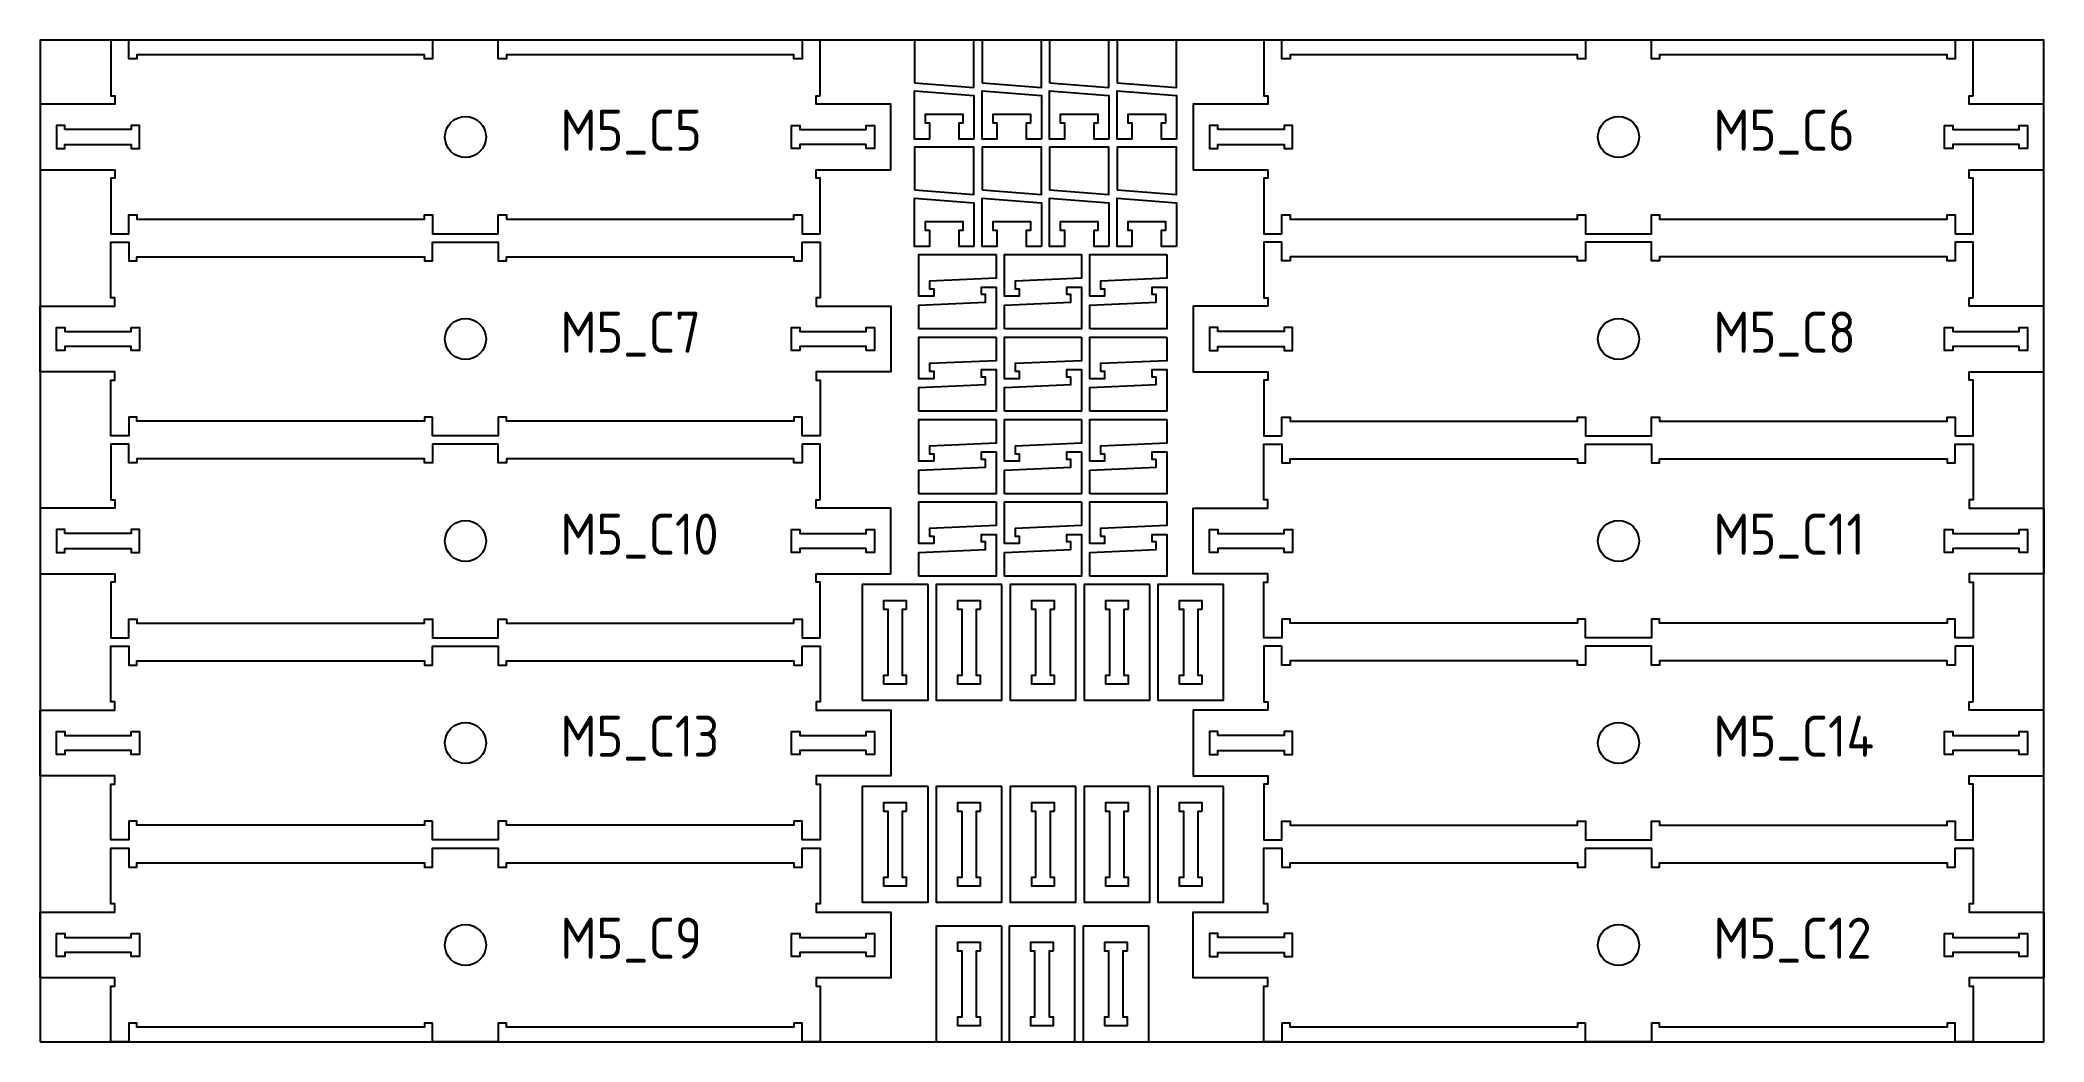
# Model space of a CAD drawing. Header units: millimetres. Extents: x -18174 to 50972, y 6312 to 16778.
# Drawn here: x -9888 to -7448, y 12913 to 14133 of the extents above; entities that cross this region are included whole.
import ezdxf

# ---------------------------------------------------------------- set-up
doc = ezdxf.new("R2010")
doc.units = ezdxf.units.MM
doc.header["$MEASUREMENT"] = 0
for name, color, linetype in [('freeswerk_CODES', 50, 'Continuous'), ('freeswerk_ELEMENTEN', 7, 'Continuous'), ('freeswerk_PLATEN', 3, 'Continuous')]:
    doc.layers.add(name, color=color, linetype=linetype)

msp = doc.modelspace()

# ---------------------------------------------------------------- texts
at = {"layer": 'freeswerk_CODES', "char_height": 50, "attachment_point": 1}
for s, insert in [('{\\Fiso|c0;M5_C5}', (-9254, 14047.8)), ('{\\Fiso|c0;M5_C6}', (-7850, 14047.8)), ('{\\Fiso|c0;M5_C7}', (-9254, 13801.8)), ('{\\Fiso|c0;M5_C8}', (-7850, 13801.8)), ('{\\Fiso|c0;M5_C10}', (-9254, 13555.8)), ('{\\Fiso|c0;M5_C11}', (-7850, 13555.8)), ('{\\Fiso|c0;M5_C13}', (-9254, 13309.8)), ('{\\Fiso|c0;M5_C14}', (-7850, 13309.8)), ('{\\Fiso|c0;M5_C9}', (-9254, 13063.8)), ('{\\Fiso|c0;M5_C12}', (-7850, 13063.8))]:
    msp.add_mtext_dynamic_manual_height_columns(s, width=318.081, gutter_width=1456.3, heights=[0], dxfattribs=dict(at, insert=insert))

# ---------------------------------------------------------------- linework, layer by layer
for centre in [(-9369.7, 14014.5), (-7965.7, 14014.5), (-9369.7, 13768.5), (-7965.7, 13768.5), (-9369.7, 13522.5), (-7965.7, 13522.5), (-9369.7, 13276.5), (-7965.7, 13276.5), (-9369.7, 13030.5), (-7965.7, 13030.5)]:
    msp.add_circle(centre, 25)
at = {"layer": 'freeswerk_ELEMENTEN'}
for points in [[(-8937.7, 14064.5), (-8937.7, 14132.5), (-8959.7, 14132.5), (-8959.7, 14109.5), (-8969.7, 14109.5), (-8969.7, 14114.5), (-9319.7, 14114.5), (-9319.7, 14109.5), (-9329.7, 14109.5), (-9329.7, 14132.5), (-9409.7, 14132.5), (-9409.7, 14109.5), (-9419.7, 14109.5), (-9419.7, 14114.5), (-9769.7, 14114.5), (-9769.7, 14109.5), (-9779.7, 14109.5), (-9779.7, 14132.5), (-9801.7, 14132.5), (-9801.7, 14064.5), (-9796.7, 14064.5), (-9796.7, 14054.5), (-9887.7, 14054.5), (-9887.7, 13974.5), (-9796.7, 13974.5), (-9796.7, 13964.5), (-9801.7, 13964.5), (-9801.7, 13896.5), (-9779.7, 13896.5), (-9779.7, 13919.5), (-9769.7, 13919.5), (-9769.7, 13914.5), (-9419.7, 13914.5), (-9419.7, 13919.5), (-9409.7, 13919.5), (-9409.7, 13896.5), (-9329.7, 13896.5), (-9329.7, 13919.5), (-9319.7, 13919.5), (-9319.7, 13914.5), (-8969.7, 13914.5), (-8969.7, 13919.5), (-8959.7, 13919.5), (-8959.7, 13896.5), (-8937.7, 13896.5), (-8937.7, 13964.5), (-8942.7, 13964.5), (-8942.7, 13974.5), (-8851.7, 13974.5), (-8851.7, 14054.5), (-8942.7, 14054.5), (-8942.7, 14064.5)], [(-8822.8, 14080.6), (-8750.6, 14074.9), (-8750.6, 14132.5), (-8822.8, 14132.5)], [(-8740.6, 14080.6), (-8668.4, 14074.9), (-8668.4, 14132.5), (-8740.6, 14132.5)], [(-8658.4, 14080.6), (-8586.2, 14074.9), (-8586.2, 14132.5), (-8658.4, 14132.5)], [(-8576.2, 14080.6), (-8504, 14074.9), (-8504, 14132.5), (-8576.2, 14132.5)], [(-7533.7, 14064.5), (-7533.7, 14132.5), (-7555.7, 14132.5), (-7555.7, 14109.5), (-7565.7, 14109.5), (-7565.7, 14114.5), (-7915.7, 14114.5), (-7915.7, 14109.5), (-7925.7, 14109.5), (-7925.7, 14132.5), (-8005.7, 14132.5), (-8005.7, 14109.5), (-8015.7, 14109.5), (-8015.7, 14114.5), (-8365.7, 14114.5), (-8365.7, 14109.5), (-8375.7, 14109.5), (-8375.7, 14132.5), (-8397.7, 14132.5), (-8397.7, 14064.5), (-8392.7, 14064.5), (-8392.7, 14054.5), (-8483.7, 14054.5), (-8483.7, 13974.5), (-8392.7, 13974.5), (-8392.7, 13964.5), (-8397.7, 13964.5), (-8397.7, 13896.5), (-8375.7, 13896.5), (-8375.7, 13919.5), (-8365.7, 13919.5), (-8365.7, 13914.5), (-8015.7, 13914.5), (-8015.7, 13919.5), (-8005.7, 13919.5), (-8005.7, 13896.5), (-7925.7, 13896.5), (-7925.7, 13919.5), (-7915.7, 13919.5), (-7915.7, 13914.5), (-7565.7, 13914.5), (-7565.7, 13919.5), (-7555.7, 13919.5), (-7555.7, 13896.5), (-7533.7, 13896.5), (-7533.7, 13964.5), (-7538.7, 13964.5), (-7538.7, 13974.5), (-7447.7, 13974.5), (-7447.7, 14054.5), (-7538.7, 14054.5), (-7538.7, 14064.5)], [(-8750.6, 14011.9), (-8768.6, 14011.9), (-8768.6, 14031.7), (-8763.6, 14031.7), (-8763.6, 14041.9), (-8809.8, 14041.9), (-8809.8, 14031.7), (-8804.8, 14031.7), (-8804.8, 14011.9), (-8822.8, 14011.9), (-8822.8, 14070.6), (-8750.6, 14064.9)], [(-8668.4, 14011.9), (-8686.4, 14011.9), (-8686.4, 14031.7), (-8681.4, 14031.7), (-8681.4, 14041.9), (-8727.6, 14041.9), (-8727.6, 14031.7), (-8722.6, 14031.7), (-8722.6, 14011.9), (-8740.6, 14011.9), (-8740.6, 14070.6), (-8668.4, 14064.9)], [(-8586.2, 14011.9), (-8604.2, 14011.9), (-8604.2, 14031.7), (-8599.2, 14031.7), (-8599.2, 14041.9), (-8645.4, 14041.9), (-8645.4, 14031.7), (-8640.4, 14031.7), (-8640.4, 14011.9), (-8658.4, 14011.9), (-8658.4, 14070.6), (-8586.2, 14064.9)], [(-8504, 14011.9), (-8522, 14011.9), (-8522, 14031.7), (-8517, 14031.7), (-8517, 14041.9), (-8563.2, 14041.9), (-8563.2, 14031.7), (-8558.2, 14031.7), (-8558.2, 14011.9), (-8576.2, 14011.9), (-8576.2, 14070.6), (-8504, 14064.9)], [(-9857.7, 14023.5), (-9857.7, 14028.5), (-9867.7, 14028.5), (-9867.7, 14000.5), (-9857.7, 14000.5), (-9857.7, 14005.5), (-9776.7, 14005.5), (-9776.7, 14000.5), (-9766.7, 14000.5), (-9766.7, 14028.5), (-9776.7, 14028.5), (-9776.7, 14023.5)], [(-8881.7, 14005.5), (-8962.7, 14005.5), (-8962.7, 14000.5), (-8972.7, 14000.5), (-8972.7, 14028.5), (-8962.7, 14028.5), (-8962.7, 14023.5), (-8881.7, 14023.5), (-8881.7, 14028.5), (-8871.7, 14028.5), (-8871.7, 14000.5), (-8881.7, 14000.5)], [(-8453.7, 14023.5), (-8453.7, 14028.5), (-8463.7, 14028.5), (-8463.7, 14000.5), (-8453.7, 14000.5), (-8453.7, 14005.5), (-8372.7, 14005.5), (-8372.7, 14000.5), (-8362.7, 14000.5), (-8362.7, 14028.5), (-8372.7, 14028.5), (-8372.7, 14023.5)], [(-7477.7, 14005.5), (-7558.7, 14005.5), (-7558.7, 14000.5), (-7568.7, 14000.5), (-7568.7, 14028.5), (-7558.7, 14028.5), (-7558.7, 14023.5), (-7477.7, 14023.5), (-7477.7, 14028.5), (-7467.7, 14028.5), (-7467.7, 14000.5), (-7477.7, 14000.5)], [(-8822.8, 13950), (-8750.6, 13944.3), (-8750.6, 14001.9), (-8822.8, 14001.9)], [(-8740.6, 13950), (-8668.4, 13944.3), (-8668.4, 14001.9), (-8740.6, 14001.9)], [(-8658.4, 13950), (-8586.2, 13944.3), (-8586.2, 14001.9), (-8658.4, 14001.9)], [(-8576.2, 13950), (-8504, 13944.3), (-8504, 14001.9), (-8576.2, 14001.9)], [(-8750.6, 13881.3), (-8768.6, 13881.3), (-8768.6, 13901.1), (-8763.6, 13901.1), (-8763.6, 13911.3), (-8809.8, 13911.3), (-8809.8, 13901.1), (-8804.8, 13901.1), (-8804.8, 13881.3), (-8822.8, 13881.3), (-8822.8, 13940), (-8750.6, 13934.3)], [(-8668.4, 13881.3), (-8686.4, 13881.3), (-8686.4, 13901.1), (-8681.4, 13901.1), (-8681.4, 13911.3), (-8727.6, 13911.3), (-8727.6, 13901.1), (-8722.6, 13901.1), (-8722.6, 13881.3), (-8740.6, 13881.3), (-8740.6, 13940), (-8668.4, 13934.3)], [(-8586.2, 13881.3), (-8604.2, 13881.3), (-8604.2, 13901.1), (-8599.2, 13901.1), (-8599.2, 13911.3), (-8645.4, 13911.3), (-8645.4, 13901.1), (-8640.4, 13901.1), (-8640.4, 13881.3), (-8658.4, 13881.3), (-8658.4, 13940), (-8586.2, 13934.3)], [(-8504, 13881.3), (-8522, 13881.3), (-8522, 13901.1), (-8517, 13901.1), (-8517, 13911.3), (-8563.2, 13911.3), (-8563.2, 13901.1), (-8558.2, 13901.1), (-8558.2, 13881.3), (-8576.2, 13881.3), (-8576.2, 13940), (-8504, 13934.3)], [(-9409.7, 13673.5), (-9419.7, 13673.5), (-9419.7, 13668.5), (-9769.7, 13668.5), (-9769.7, 13673.5), (-9779.7, 13673.5), (-9779.7, 13650.5), (-9801.7, 13650.5), (-9801.7, 13718.5), (-9796.7, 13718.5), (-9796.7, 13728.5), (-9887.7, 13728.5), (-9887.7, 13808.5), (-9796.7, 13808.5), (-9796.7, 13818.5), (-9801.7, 13818.5), (-9801.7, 13886.5), (-9779.7, 13886.5), (-9779.7, 13863.5), (-9769.7, 13863.5), (-9769.7, 13868.5), (-9419.7, 13868.5), (-9419.7, 13863.5), (-9409.7, 13863.5), (-9409.7, 13886.5), (-9329.7, 13886.5), (-9329.7, 13863.5), (-9319.7, 13863.5), (-9319.7, 13868.5), (-8969.7, 13868.5), (-8969.7, 13863.5), (-8959.7, 13863.5), (-8959.7, 13886.5), (-8937.7, 13886.5), (-8937.7, 13818.5), (-8942.7, 13818.5), (-8942.7, 13808.5), (-8851.7, 13808.5), (-8851.7, 13728.5), (-8942.7, 13728.5), (-8942.7, 13718.5), (-8937.7, 13718.5), (-8937.7, 13650.5), (-8959.7, 13650.5), (-8959.7, 13673.5), (-8969.7, 13673.5), (-8969.7, 13668.5), (-9319.7, 13668.5), (-9319.7, 13673.5), (-9329.7, 13673.5), (-9329.7, 13650.5), (-9409.7, 13650.5)], [(-7533.7, 13818.5), (-7533.7, 13886.5), (-7555.7, 13886.5), (-7555.7, 13863.5), (-7565.7, 13863.5), (-7565.7, 13868.5), (-7915.7, 13868.5), (-7915.7, 13863.5), (-7925.7, 13863.5), (-7925.7, 13886.5), (-8005.7, 13886.5), (-8005.7, 13863.5), (-8015.7, 13863.5), (-8015.7, 13868.5), (-8365.7, 13868.5), (-8365.7, 13863.5), (-8375.7, 13863.5), (-8375.7, 13886.5), (-8397.7, 13886.5), (-8397.7, 13818.5), (-8392.7, 13818.5), (-8392.7, 13808.5), (-8483.7, 13808.5), (-8483.7, 13728.5), (-8392.7, 13728.5), (-8392.7, 13718.5), (-8397.7, 13718.5), (-8397.7, 13650.5), (-8375.7, 13650.5), (-8375.7, 13673.5), (-8365.7, 13673.5), (-8365.7, 13668.5), (-8015.7, 13668.5), (-8015.7, 13673.5), (-8005.7, 13673.5), (-8005.7, 13650.5), (-7925.7, 13650.5), (-7925.7, 13673.5), (-7915.7, 13673.5), (-7915.7, 13668.5), (-7565.7, 13668.5), (-7565.7, 13673.5), (-7555.7, 13673.5), (-7555.7, 13650.5), (-7533.7, 13650.5), (-7533.7, 13718.5), (-7538.7, 13718.5), (-7538.7, 13728.5), (-7447.7, 13728.5), (-7447.7, 13808.5), (-7538.7, 13808.5), (-7538.7, 13818.5)], [(-8723.5, 13871.3), (-8723.5, 13842.5), (-8804.5, 13838.9), (-8804.5, 13829.6), (-8799.5, 13829.6), (-8799.5, 13820.5), (-8817.5, 13820.5), (-8817.5, 13871.3)], [(-8619.5, 13871.3), (-8619.5, 13842.5), (-8700.5, 13838.9), (-8700.5, 13829.6), (-8695.5, 13829.6), (-8695.5, 13820.5), (-8713.5, 13820.5), (-8713.5, 13871.3)], [(-8515.5, 13871.3), (-8515.5, 13842.5), (-8596.5, 13838.9), (-8596.5, 13829.6), (-8591.5, 13829.6), (-8591.5, 13820.5), (-8609.5, 13820.5), (-8609.5, 13871.3)], [(-8817.5, 13780.9), (-8817.5, 13809.7), (-8736.5, 13813.4), (-8736.5, 13822.6), (-8741.5, 13822.6), (-8741.5, 13831.7), (-8723.5, 13831.7), (-8723.5, 13780.9)], [(-8713.5, 13780.9), (-8713.5, 13809.7), (-8632.5, 13813.4), (-8632.5, 13822.6), (-8637.5, 13822.6), (-8637.5, 13831.7), (-8619.5, 13831.7), (-8619.5, 13780.9)], [(-8609.5, 13780.9), (-8609.5, 13809.7), (-8528.5, 13813.4), (-8528.5, 13822.6), (-8533.5, 13822.6), (-8533.5, 13831.7), (-8515.5, 13831.7), (-8515.5, 13780.9)], [(-9776.7, 13782.5), (-9766.7, 13782.5), (-9766.7, 13754.5), (-9776.7, 13754.5), (-9776.7, 13759.5), (-9857.7, 13759.5), (-9857.7, 13754.5), (-9867.7, 13754.5), (-9867.7, 13782.5), (-9857.7, 13782.5), (-9857.7, 13777.5), (-9776.7, 13777.5)], [(-8881.7, 13754.5), (-8881.7, 13759.5), (-8962.7, 13759.5), (-8962.7, 13754.5), (-8972.7, 13754.5), (-8972.7, 13782.5), (-8962.7, 13782.5), (-8962.7, 13777.5), (-8881.7, 13777.5), (-8881.7, 13782.5), (-8871.7, 13782.5), (-8871.7, 13754.5)], [(-8723.5, 13770.9), (-8723.5, 13742.1), (-8804.5, 13738.5), (-8804.5, 13729.2), (-8799.5, 13729.2), (-8799.5, 13720.1), (-8817.5, 13720.1), (-8817.5, 13770.9)], [(-8619.5, 13770.9), (-8619.5, 13742.1), (-8700.5, 13738.5), (-8700.5, 13729.2), (-8695.5, 13729.2), (-8695.5, 13720.1), (-8713.5, 13720.1), (-8713.5, 13770.9)], [(-8515.5, 13770.9), (-8515.5, 13742.1), (-8596.5, 13738.5), (-8596.5, 13729.2), (-8591.5, 13729.2), (-8591.5, 13720.1), (-8609.5, 13720.1), (-8609.5, 13770.9)], [(-8453.7, 13777.5), (-8453.7, 13782.5), (-8463.7, 13782.5), (-8463.7, 13754.5), (-8453.7, 13754.5), (-8453.7, 13759.5), (-8372.7, 13759.5), (-8372.7, 13754.5), (-8362.7, 13754.5), (-8362.7, 13782.5), (-8372.7, 13782.5), (-8372.7, 13777.5)], [(-7477.7, 13759.5), (-7558.7, 13759.5), (-7558.7, 13754.5), (-7568.7, 13754.5), (-7568.7, 13782.5), (-7558.7, 13782.5), (-7558.7, 13777.5), (-7477.7, 13777.5), (-7477.7, 13782.5), (-7467.7, 13782.5), (-7467.7, 13754.5), (-7477.7, 13754.5)], [(-8817.5, 13680.5), (-8817.5, 13709.3), (-8736.5, 13712.9), (-8736.5, 13722.2), (-8741.5, 13722.2), (-8741.5, 13731.3), (-8723.5, 13731.3), (-8723.5, 13680.5)], [(-8713.5, 13680.5), (-8713.5, 13709.3), (-8632.5, 13712.9), (-8632.5, 13722.2), (-8637.5, 13722.2), (-8637.5, 13731.3), (-8619.5, 13731.3), (-8619.5, 13680.5)], [(-8609.5, 13680.5), (-8609.5, 13709.3), (-8528.5, 13712.9), (-8528.5, 13722.2), (-8533.5, 13722.2), (-8533.5, 13731.3), (-8515.5, 13731.3), (-8515.5, 13680.5)], [(-8723.5, 13670.5), (-8723.5, 13641.7), (-8804.5, 13638), (-8804.5, 13628.8), (-8799.5, 13628.8), (-8799.5, 13619.7), (-8817.5, 13619.7), (-8817.5, 13670.5)], [(-8619.5, 13670.5), (-8619.5, 13641.7), (-8700.5, 13638), (-8700.5, 13628.8), (-8695.5, 13628.8), (-8695.5, 13619.7), (-8713.5, 13619.7), (-8713.5, 13670.5)], [(-8515.5, 13670.5), (-8515.5, 13641.7), (-8596.5, 13638), (-8596.5, 13628.8), (-8591.5, 13628.8), (-8591.5, 13619.7), (-8609.5, 13619.7), (-8609.5, 13670.5)], [(-8937.7, 13572.5), (-8937.7, 13640.5), (-8959.7, 13640.5), (-8959.7, 13617.5), (-8969.7, 13617.5), (-8969.7, 13622.5), (-9319.7, 13622.5), (-9319.7, 13617.5), (-9329.7, 13617.5), (-9329.7, 13640.5), (-9409.7, 13640.5), (-9409.7, 13617.5), (-9419.7, 13617.5), (-9419.7, 13622.5), (-9769.7, 13622.5), (-9769.7, 13617.5), (-9779.7, 13617.5), (-9779.7, 13640.5), (-9801.7, 13640.5), (-9801.7, 13572.5), (-9796.7, 13572.5), (-9796.7, 13562.5), (-9887.7, 13562.5), (-9887.7, 13482.5), (-9796.7, 13482.5), (-9796.7, 13472.5), (-9801.7, 13472.5), (-9801.7, 13404.5), (-9779.7, 13404.5), (-9779.7, 13427.5), (-9769.7, 13427.5), (-9769.7, 13422.5), (-9419.7, 13422.5), (-9419.7, 13427.5), (-9409.7, 13427.5), (-9409.7, 13404.5), (-9329.7, 13404.5), (-9329.7, 13427.5), (-9319.7, 13427.5), (-9319.7, 13422.5), (-8969.7, 13422.5), (-8969.7, 13427.5), (-8959.7, 13427.5), (-8959.7, 13404.5), (-8937.7, 13404.5), (-8937.7, 13472.5), (-8942.7, 13472.5), (-8942.7, 13482.5), (-8851.7, 13482.5), (-8851.7, 13562.5), (-8942.7, 13562.5), (-8942.7, 13572.5)], [(-8005.7, 13427.5), (-8015.7, 13427.5), (-8015.7, 13422.5), (-8365.7, 13422.5), (-8365.7, 13427.5), (-8375.7, 13427.5), (-8375.7, 13404.5), (-8397.7, 13404.5), (-8397.7, 13472.5), (-8392.7, 13472.5), (-8392.7, 13482.5), (-8483.7, 13482.5), (-8483.7, 13562.5), (-8392.7, 13562.5), (-8392.7, 13572.5), (-8397.7, 13572.5), (-8397.7, 13640.5), (-8375.7, 13640.5), (-8375.7, 13617.5), (-8365.7, 13617.5), (-8365.7, 13622.5), (-8015.7, 13622.5), (-8015.7, 13617.5), (-8005.7, 13617.5), (-8005.7, 13640.5), (-7925.7, 13640.5), (-7925.7, 13617.5), (-7915.7, 13617.5), (-7915.7, 13622.5), (-7565.7, 13622.5), (-7565.7, 13617.5), (-7555.7, 13617.5), (-7555.7, 13640.5), (-7533.7, 13640.5), (-7533.7, 13572.5), (-7538.7, 13572.5), (-7538.7, 13562.5), (-7447.7, 13562.5), (-7447.7, 13482.5), (-7538.7, 13482.5), (-7538.7, 13472.5), (-7533.7, 13472.5), (-7533.7, 13404.5), (-7555.7, 13404.5), (-7555.7, 13427.5), (-7565.7, 13427.5), (-7565.7, 13422.5), (-7915.7, 13422.5), (-7915.7, 13427.5), (-7925.7, 13427.5), (-7925.7, 13404.5), (-8005.7, 13404.5)], [(-8817.5, 13580.1), (-8817.5, 13608.9), (-8736.5, 13612.5), (-8736.5, 13621.8), (-8741.5, 13621.8), (-8741.5, 13630.9), (-8723.5, 13630.9), (-8723.5, 13580.1)], [(-8713.5, 13580.1), (-8713.5, 13608.9), (-8632.5, 13612.5), (-8632.5, 13621.8), (-8637.5, 13621.8), (-8637.5, 13630.9), (-8619.5, 13630.9), (-8619.5, 13580.1)], [(-8609.5, 13580.1), (-8609.5, 13608.9), (-8528.5, 13612.5), (-8528.5, 13621.8), (-8533.5, 13621.8), (-8533.5, 13630.9), (-8515.5, 13630.9), (-8515.5, 13580.1)], [(-8723.5, 13570.1), (-8723.5, 13541.3), (-8804.5, 13537.6), (-8804.5, 13528.4), (-8799.5, 13528.4), (-8799.5, 13519.3), (-8817.5, 13519.3), (-8817.5, 13570.1)], [(-8619.5, 13570.1), (-8619.5, 13541.3), (-8700.5, 13537.6), (-8700.5, 13528.4), (-8695.5, 13528.4), (-8695.5, 13519.3), (-8713.5, 13519.3), (-8713.5, 13570.1)], [(-8515.5, 13570.1), (-8515.5, 13541.3), (-8596.5, 13537.6), (-8596.5, 13528.4), (-8591.5, 13528.4), (-8591.5, 13519.3), (-8609.5, 13519.3), (-8609.5, 13570.1)], [(-9857.7, 13531.5), (-9857.7, 13536.5), (-9867.7, 13536.5), (-9867.7, 13508.5), (-9857.7, 13508.5), (-9857.7, 13513.5), (-9776.7, 13513.5), (-9776.7, 13508.5), (-9766.7, 13508.5), (-9766.7, 13536.5), (-9776.7, 13536.5), (-9776.7, 13531.5)], [(-8881.7, 13513.5), (-8962.7, 13513.5), (-8962.7, 13508.5), (-8972.7, 13508.5), (-8972.7, 13536.5), (-8962.7, 13536.5), (-8962.7, 13531.5), (-8881.7, 13531.5), (-8881.7, 13536.5), (-8871.7, 13536.5), (-8871.7, 13508.5), (-8881.7, 13508.5)], [(-8817.5, 13479.7), (-8817.5, 13508.5), (-8736.5, 13512.1), (-8736.5, 13521.4), (-8741.5, 13521.4), (-8741.5, 13530.5), (-8723.5, 13530.5), (-8723.5, 13479.7)], [(-8713.5, 13479.7), (-8713.5, 13508.5), (-8632.5, 13512.1), (-8632.5, 13521.4), (-8637.5, 13521.4), (-8637.5, 13530.5), (-8619.5, 13530.5), (-8619.5, 13479.7)], [(-8609.5, 13479.7), (-8609.5, 13508.5), (-8528.5, 13512.1), (-8528.5, 13521.4), (-8533.5, 13521.4), (-8533.5, 13530.5), (-8515.5, 13530.5), (-8515.5, 13479.7)], [(-8372.7, 13536.5), (-8362.7, 13536.5), (-8362.7, 13508.5), (-8372.7, 13508.5), (-8372.7, 13513.5), (-8453.7, 13513.5), (-8453.7, 13508.5), (-8463.7, 13508.5), (-8463.7, 13536.5), (-8453.7, 13536.5), (-8453.7, 13531.5), (-8372.7, 13531.5)], [(-7477.7, 13508.5), (-7477.7, 13513.5), (-7558.7, 13513.5), (-7558.7, 13508.5), (-7568.7, 13508.5), (-7568.7, 13536.5), (-7558.7, 13536.5), (-7558.7, 13531.5), (-7477.7, 13531.5), (-7477.7, 13536.5), (-7467.7, 13536.5), (-7467.7, 13508.5)], [(-8806.5, 13469.7), (-8886.5, 13469.7), (-8886.5, 13328.7), (-8806.5, 13328.7)], [(-8716.5, 13469.7), (-8796.5, 13469.7), (-8796.5, 13328.7), (-8716.5, 13328.7)], [(-8626.5, 13469.7), (-8706.5, 13469.7), (-8706.5, 13328.7), (-8626.5, 13328.7)], [(-8536.5, 13469.7), (-8616.5, 13469.7), (-8616.5, 13328.7), (-8536.5, 13328.7)], [(-8446.5, 13469.7), (-8526.5, 13469.7), (-8526.5, 13328.7), (-8446.5, 13328.7)], [(-8832.5, 13439.7), (-8832.5, 13449.7), (-8860.5, 13449.7), (-8860.5, 13439.7), (-8855.5, 13439.7), (-8855.5, 13358.7), (-8860.5, 13358.7), (-8860.5, 13348.7), (-8832.5, 13348.7), (-8832.5, 13358.7), (-8837.5, 13358.7), (-8837.5, 13439.7)], [(-8742.5, 13439.7), (-8742.5, 13449.7), (-8770.5, 13449.7), (-8770.5, 13439.7), (-8765.5, 13439.7), (-8765.5, 13358.7), (-8770.5, 13358.7), (-8770.5, 13348.7), (-8742.5, 13348.7), (-8742.5, 13358.7), (-8747.5, 13358.7), (-8747.5, 13439.7)], [(-8652.5, 13439.7), (-8652.5, 13449.7), (-8680.5, 13449.7), (-8680.5, 13439.7), (-8675.5, 13439.7), (-8675.5, 13358.7), (-8680.5, 13358.7), (-8680.5, 13348.7), (-8652.5, 13348.7), (-8652.5, 13358.7), (-8657.5, 13358.7), (-8657.5, 13439.7)], [(-8562.5, 13439.7), (-8562.5, 13449.7), (-8590.5, 13449.7), (-8590.5, 13439.7), (-8585.5, 13439.7), (-8585.5, 13358.7), (-8590.5, 13358.7), (-8590.5, 13348.7), (-8562.5, 13348.7), (-8562.5, 13358.7), (-8567.5, 13358.7), (-8567.5, 13439.7)], [(-8472.5, 13439.7), (-8472.5, 13449.7), (-8500.5, 13449.7), (-8500.5, 13439.7), (-8495.5, 13439.7), (-8495.5, 13358.7), (-8500.5, 13358.7), (-8500.5, 13348.7), (-8472.5, 13348.7), (-8472.5, 13358.7), (-8477.5, 13358.7), (-8477.5, 13439.7)], [(-9409.7, 13181.5), (-9419.7, 13181.5), (-9419.7, 13176.5), (-9769.7, 13176.5), (-9769.7, 13181.5), (-9779.7, 13181.5), (-9779.7, 13158.5), (-9801.7, 13158.5), (-9801.7, 13226.5), (-9796.7, 13226.5), (-9796.7, 13236.5), (-9887.7, 13236.5), (-9887.7, 13316.5), (-9796.7, 13316.5), (-9796.7, 13326.5), (-9801.7, 13326.5), (-9801.7, 13394.5), (-9779.7, 13394.5), (-9779.7, 13371.5), (-9769.7, 13371.5), (-9769.7, 13376.5), (-9419.7, 13376.5), (-9419.7, 13371.5), (-9409.7, 13371.5), (-9409.7, 13394.5), (-9329.7, 13394.5), (-9329.7, 13371.5), (-9319.7, 13371.5), (-9319.7, 13376.5), (-8969.7, 13376.5), (-8969.7, 13371.5), (-8959.7, 13371.5), (-8959.7, 13394.5), (-8937.7, 13394.5), (-8937.7, 13326.5), (-8942.7, 13326.5), (-8942.7, 13316.5), (-8851.7, 13316.5), (-8851.7, 13236.5), (-8942.7, 13236.5), (-8942.7, 13226.5), (-8937.7, 13226.5), (-8937.7, 13158.5), (-8959.7, 13158.5), (-8959.7, 13181.5), (-8969.7, 13181.5), (-8969.7, 13176.5), (-9319.7, 13176.5), (-9319.7, 13181.5), (-9329.7, 13181.5), (-9329.7, 13158.5), (-9409.7, 13158.5)], [(-7533.7, 13326.5), (-7533.7, 13394.5), (-7555.7, 13394.5), (-7555.7, 13371.5), (-7565.7, 13371.5), (-7565.7, 13376.5), (-7915.7, 13376.5), (-7915.7, 13371.5), (-7925.7, 13371.5), (-7925.7, 13394.5), (-8005.7, 13394.5), (-8005.7, 13371.5), (-8015.7, 13371.5), (-8015.7, 13376.5), (-8365.7, 13376.5), (-8365.7, 13371.5), (-8375.7, 13371.5), (-8375.7, 13394.5), (-8397.7, 13394.5), (-8397.7, 13326.5), (-8392.7, 13326.5), (-8392.7, 13316.5), (-8483.7, 13316.5), (-8483.7, 13236.5), (-8392.7, 13236.5), (-8392.7, 13226.5), (-8397.7, 13226.5), (-8397.7, 13158.5), (-8375.7, 13158.5), (-8375.7, 13181.5), (-8365.7, 13181.5), (-8365.7, 13176.5), (-8015.7, 13176.5), (-8015.7, 13181.5), (-8005.7, 13181.5), (-8005.7, 13158.5), (-7925.7, 13158.5), (-7925.7, 13181.5), (-7915.7, 13181.5), (-7915.7, 13176.5), (-7565.7, 13176.5), (-7565.7, 13181.5), (-7555.7, 13181.5), (-7555.7, 13158.5), (-7533.7, 13158.5), (-7533.7, 13226.5), (-7538.7, 13226.5), (-7538.7, 13236.5), (-7447.7, 13236.5), (-7447.7, 13316.5), (-7538.7, 13316.5), (-7538.7, 13326.5)], [(-9776.7, 13290.5), (-9766.7, 13290.5), (-9766.7, 13262.5), (-9776.7, 13262.5), (-9776.7, 13267.5), (-9857.7, 13267.5), (-9857.7, 13262.5), (-9867.7, 13262.5), (-9867.7, 13290.5), (-9857.7, 13290.5), (-9857.7, 13285.5), (-9776.7, 13285.5)], [(-8881.7, 13262.5), (-8881.7, 13267.5), (-8962.7, 13267.5), (-8962.7, 13262.5), (-8972.7, 13262.5), (-8972.7, 13290.5), (-8962.7, 13290.5), (-8962.7, 13285.5), (-8881.7, 13285.5), (-8881.7, 13290.5), (-8871.7, 13290.5), (-8871.7, 13262.5)], [(-8453.7, 13285.5), (-8453.7, 13290.5), (-8463.7, 13290.5), (-8463.7, 13262.5), (-8453.7, 13262.5), (-8453.7, 13267.5), (-8372.7, 13267.5), (-8372.7, 13262.5), (-8362.7, 13262.5), (-8362.7, 13290.5), (-8372.7, 13290.5), (-8372.7, 13285.5)], [(-7477.7, 13267.5), (-7558.7, 13267.5), (-7558.7, 13262.5), (-7568.7, 13262.5), (-7568.7, 13290.5), (-7558.7, 13290.5), (-7558.7, 13285.5), (-7477.7, 13285.5), (-7477.7, 13290.5), (-7467.7, 13290.5), (-7467.7, 13262.5), (-7477.7, 13262.5)], [(-8806.5, 13223.7), (-8886.5, 13223.7), (-8886.5, 13082.7), (-8806.5, 13082.7)], [(-8832.5, 13193.7), (-8832.5, 13203.7), (-8860.5, 13203.7), (-8860.5, 13193.7), (-8855.5, 13193.7), (-8855.5, 13112.7), (-8860.5, 13112.7), (-8860.5, 13102.7), (-8832.5, 13102.7), (-8832.5, 13112.7), (-8837.5, 13112.7), (-8837.5, 13193.7)], [(-8716.5, 13223.7), (-8796.5, 13223.7), (-8796.5, 13082.7), (-8716.5, 13082.7)], [(-8742.5, 13193.7), (-8742.5, 13203.7), (-8770.5, 13203.7), (-8770.5, 13193.7), (-8765.5, 13193.7), (-8765.5, 13112.7), (-8770.5, 13112.7), (-8770.5, 13102.7), (-8742.5, 13102.7), (-8742.5, 13112.7), (-8747.5, 13112.7), (-8747.5, 13193.7)], [(-8626.5, 13223.7), (-8706.5, 13223.7), (-8706.5, 13082.7), (-8626.5, 13082.7)], [(-8652.5, 13193.7), (-8652.5, 13203.7), (-8680.5, 13203.7), (-8680.5, 13193.7), (-8675.5, 13193.7), (-8675.5, 13112.7), (-8680.5, 13112.7), (-8680.5, 13102.7), (-8652.5, 13102.7), (-8652.5, 13112.7), (-8657.5, 13112.7), (-8657.5, 13193.7)], [(-8536.5, 13223.7), (-8616.5, 13223.7), (-8616.5, 13082.7), (-8536.5, 13082.7)], [(-8562.5, 13193.7), (-8562.5, 13203.7), (-8590.5, 13203.7), (-8590.5, 13193.7), (-8585.5, 13193.7), (-8585.5, 13112.7), (-8590.5, 13112.7), (-8590.5, 13102.7), (-8562.5, 13102.7), (-8562.5, 13112.7), (-8567.5, 13112.7), (-8567.5, 13193.7)], [(-8446.5, 13223.7), (-8526.5, 13223.7), (-8526.5, 13082.7), (-8446.5, 13082.7)], [(-8472.5, 13193.7), (-8472.5, 13203.7), (-8500.5, 13203.7), (-8500.5, 13193.7), (-8495.5, 13193.7), (-8495.5, 13112.7), (-8500.5, 13112.7), (-8500.5, 13102.7), (-8472.5, 13102.7), (-8472.5, 13112.7), (-8477.5, 13112.7), (-8477.5, 13193.7)], [(-9409.7, 12935.5), (-9419.7, 12935.5), (-9419.7, 12930.5), (-9769.7, 12930.5), (-9769.7, 12935.5), (-9779.7, 12935.5), (-9779.7, 12912.5), (-9801.7, 12912.5), (-9801.7, 12980.5), (-9796.7, 12980.5), (-9796.7, 12990.5), (-9887.7, 12990.5), (-9887.7, 13070.5), (-9796.7, 13070.5), (-9796.7, 13080.5), (-9801.7, 13080.5), (-9801.7, 13148.5), (-9779.7, 13148.5), (-9779.7, 13125.5), (-9769.7, 13125.5), (-9769.7, 13130.5), (-9419.7, 13130.5), (-9419.7, 13125.5), (-9409.7, 13125.5), (-9409.7, 13148.5), (-9329.7, 13148.5), (-9329.7, 13125.5), (-9319.7, 13125.5), (-9319.7, 13130.5), (-8969.7, 13130.5), (-8969.7, 13125.5), (-8959.7, 13125.5), (-8959.7, 13148.5), (-8937.7, 13148.5), (-8937.7, 13080.5), (-8942.7, 13080.5), (-8942.7, 13070.5), (-8851.7, 13070.5), (-8851.7, 12990.5), (-8942.7, 12990.5), (-8942.7, 12980.5), (-8937.7, 12980.5), (-8937.7, 12912.5), (-8959.7, 12912.5), (-8959.7, 12935.5), (-8969.7, 12935.5), (-8969.7, 12930.5), (-9319.7, 12930.5), (-9319.7, 12935.5), (-9329.7, 12935.5), (-9329.7, 12912.5), (-9409.7, 12912.5)], [(-8005.7, 12935.5), (-8015.7, 12935.5), (-8015.7, 12930.5), (-8365.7, 12930.5), (-8365.7, 12935.5), (-8375.7, 12935.5), (-8375.7, 12912.5), (-8397.7, 12912.5), (-8397.7, 12980.5), (-8392.7, 12980.5), (-8392.7, 12990.5), (-8483.7, 12990.5), (-8483.7, 13070.5), (-8392.7, 13070.5), (-8392.7, 13080.5), (-8397.7, 13080.5), (-8397.7, 13148.5), (-8375.7, 13148.5), (-8375.7, 13125.5), (-8365.7, 13125.5), (-8365.7, 13130.5), (-8015.7, 13130.5), (-8015.7, 13125.5), (-8005.7, 13125.5), (-8005.7, 13148.5), (-7925.7, 13148.5), (-7925.7, 13125.5), (-7915.7, 13125.5), (-7915.7, 13130.5), (-7565.7, 13130.5), (-7565.7, 13125.5), (-7555.7, 13125.5), (-7555.7, 13148.5), (-7533.7, 13148.5), (-7533.7, 13080.5), (-7538.7, 13080.5), (-7538.7, 13070.5), (-7447.7, 13070.5), (-7447.7, 12990.5), (-7538.7, 12990.5), (-7538.7, 12980.5), (-7533.7, 12980.5), (-7533.7, 12912.5), (-7555.7, 12912.5), (-7555.7, 12935.5), (-7565.7, 12935.5), (-7565.7, 12930.5), (-7915.7, 12930.5), (-7915.7, 12935.5), (-7925.7, 12935.5), (-7925.7, 12912.5), (-8005.7, 12912.5)], [(-9776.7, 13044.5), (-9766.7, 13044.5), (-9766.7, 13016.5), (-9776.7, 13016.5), (-9776.7, 13021.5), (-9857.7, 13021.5), (-9857.7, 13016.5), (-9867.7, 13016.5), (-9867.7, 13044.5), (-9857.7, 13044.5), (-9857.7, 13039.5), (-9776.7, 13039.5)], [(-8881.7, 13016.5), (-8881.7, 13021.5), (-8962.7, 13021.5), (-8962.7, 13016.5), (-8972.7, 13016.5), (-8972.7, 13044.5), (-8962.7, 13044.5), (-8962.7, 13039.5), (-8881.7, 13039.5), (-8881.7, 13044.5), (-8871.7, 13044.5), (-8871.7, 13016.5)], [(-8716.5, 13053.5), (-8796.5, 13053.5), (-8796.5, 12912.5), (-8716.5, 12912.5)], [(-8742.5, 13023.5), (-8742.5, 13033.5), (-8770.5, 13033.5), (-8770.5, 13023.5), (-8765.5, 13023.5), (-8765.5, 12942.5), (-8770.5, 12942.5), (-8770.5, 12932.5), (-8742.5, 12932.5), (-8742.5, 12942.5), (-8747.5, 12942.5), (-8747.5, 13023.5)], [(-8627.7, 13053.5), (-8707.7, 13053.5), (-8707.7, 12912.5), (-8627.7, 12912.5)], [(-8653.7, 13023.5), (-8653.7, 13033.5), (-8681.7, 13033.5), (-8681.7, 13023.5), (-8676.7, 13023.5), (-8676.7, 12942.5), (-8681.7, 12942.5), (-8681.7, 12932.5), (-8653.7, 12932.5), (-8653.7, 12942.5), (-8658.7, 12942.5), (-8658.7, 13023.5)], [(-8537.7, 13053.5), (-8617.7, 13053.5), (-8617.7, 12912.5), (-8537.7, 12912.5)], [(-8563.7, 13023.5), (-8563.7, 13033.5), (-8591.7, 13033.5), (-8591.7, 13023.5), (-8586.7, 13023.5), (-8586.7, 12942.5), (-8591.7, 12942.5), (-8591.7, 12932.5), (-8563.7, 12932.5), (-8563.7, 12942.5), (-8568.7, 12942.5), (-8568.7, 13023.5)], [(-8453.7, 13039.5), (-8453.7, 13044.5), (-8463.7, 13044.5), (-8463.7, 13016.5), (-8453.7, 13016.5), (-8453.7, 13021.5), (-8372.7, 13021.5), (-8372.7, 13016.5), (-8362.7, 13016.5), (-8362.7, 13044.5), (-8372.7, 13044.5), (-8372.7, 13039.5)], [(-7477.7, 13021.5), (-7558.7, 13021.5), (-7558.7, 13016.5), (-7568.7, 13016.5), (-7568.7, 13044.5), (-7558.7, 13044.5), (-7558.7, 13039.5), (-7477.7, 13039.5), (-7477.7, 13044.5), (-7467.7, 13044.5), (-7467.7, 13016.5), (-7477.7, 13016.5)]]:
    msp.add_lwpolyline(points, close=True, dxfattribs=at)
at = {"layer": 'freeswerk_PLATEN'}
msp.add_lwpolyline([(-9887.7, 12912.5), (-7447.7, 12912.5), (-7447.7, 14132.5), (-9887.7, 14132.5)], close=True, dxfattribs=at)

msp.set_redraw_order([(e.dxf.handle, doc.entitydb.next_handle()) for e in msp.query("TEXT MTEXT ATTDEF DIMENSION ARC_DIMENSION")])  # texts and dimensions are drawn at this point

doc.saveas('drawing.dxf')
